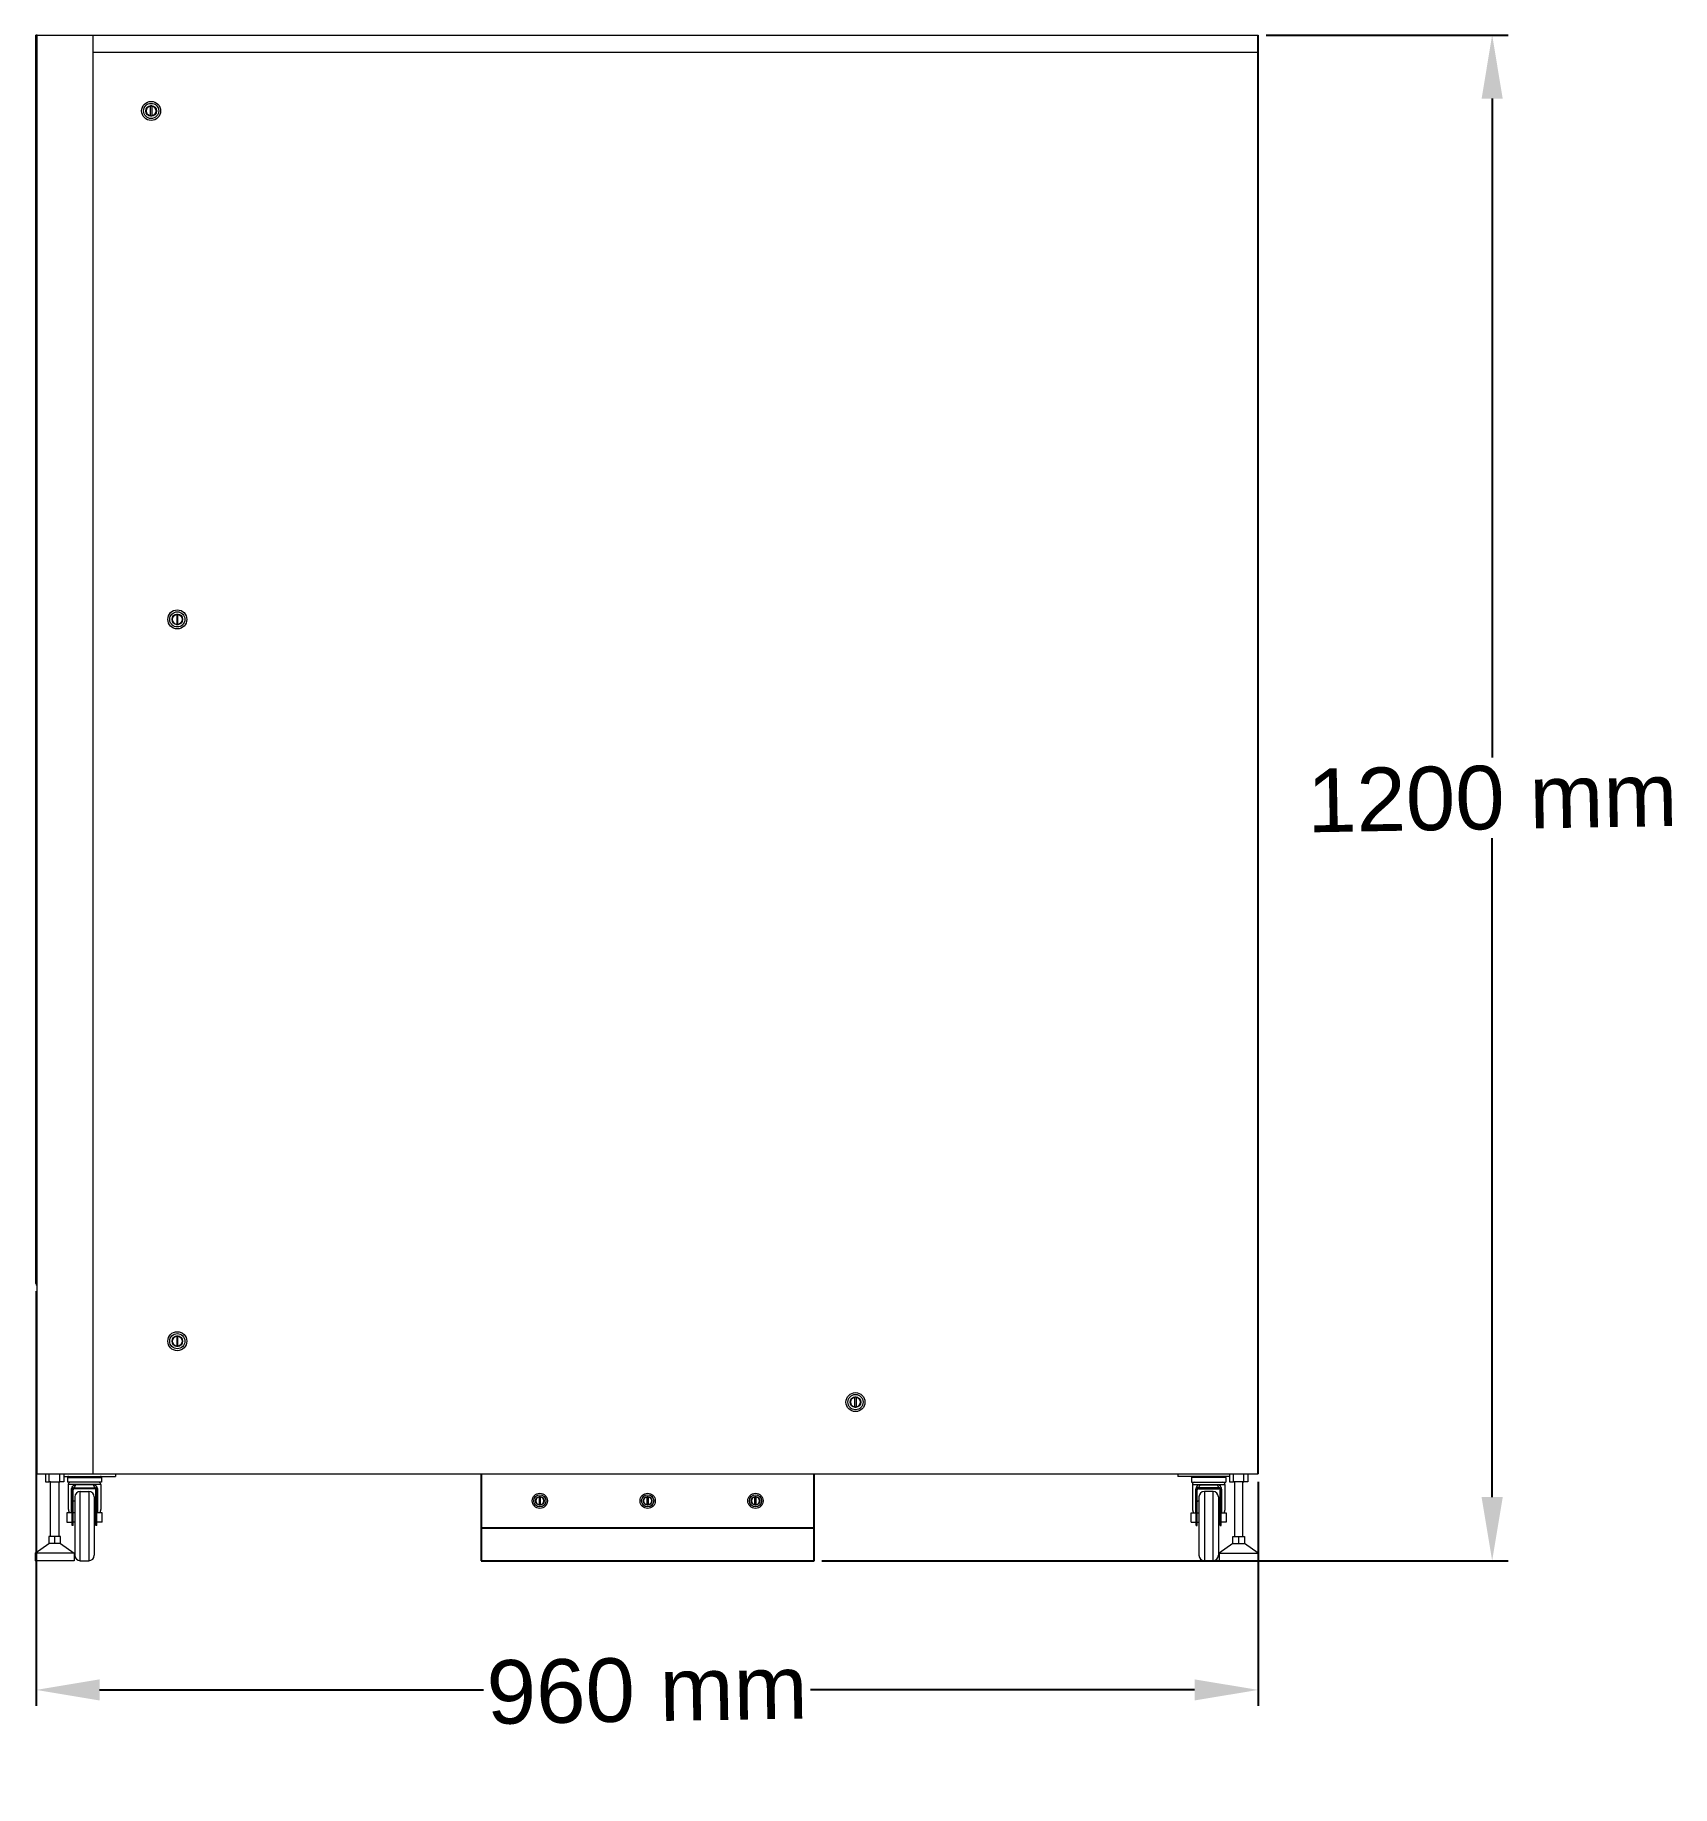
# Model space of a CAD drawing. Header units: millimetres. Extents: x 0 to 129, y -18 to 120.
import ezdxf

# ---------------------------------------------------------------- set-up
doc = ezdxf.new("R2010")
doc.units = ezdxf.units.MM
doc.layers.add('8059_4__0', color=7, linetype='Continuous')
doc.layers.add('Visible (ANSI)', color=7, linetype='Continuous', lineweight=50)
doc.styles.get("Standard").update_dxf_attribs({"font": 'arial.ttf'})
doc.dimstyles.new('ISO-25', dxfattribs={"dimtxt": 2.5, "dimasz": 2.5, "dimexe": 1.25, "dimexo": 0.625, "dimtad": 1, "dimtxsty": 'Standard', "dimcen": 2.5, "dimadec": 0, "dimazin": 0, "dimtfac": 1, "dimtmove": 0, "dimatfit": 3, "dimfxl": 1, "dimarcsym": 0})

msp = doc.modelspace()

# ---------------------------------------------------------------- blocks, each defined once
blk = doc.blocks.new('*D10')
at = {"color": 0, "lineweight": -2}
for p, q in [((96.79, 119.99), (115.81, 119.99)), ((114.56, 114.99), (114.56, 63.17)), ((114.56, 5), (114.56, 56.82)), ((61.87, 0), (115.81, 0))]:
    blk.add_line(p, q, dxfattribs=at)
at = {"color": 0}
for points in [[(115.39, 114.99), (113.73, 114.99), (114.56, 119.99)], [(113.73, 5), (115.39, 5), (114.56, 0)]]:
    blk.add_solid(points, dxfattribs=at)
at = {"layer": 'Defpoints', "color": 0}
for p in [(96.16, 119.99), (61.24, 0), (114.56, 0)]:
    blk.add_point(p, dxfattribs=at)
at = {"color": 0, "insert": (114.56, 60), "char_height": 5, "attachment_point": 5, "rotation": 1}
blk.add_mtext('1200 mm', dxfattribs=at)
blk = doc.blocks.new('*D11')
at = {"color": 0, "lineweight": -2}
for p, q in [((0.08, 21.19), (0.08, -11.41)), ((96.16, 6.2), (96.16, -11.41)), ((5.08, -10.16), (35.25, -10.16)), ((91.16, -10.16), (60.98, -10.16))]:
    blk.add_line(p, q, dxfattribs=at)
at = {"color": 0}
for points in [[(5.08, -9.33), (5.08, -10.99), (0.08, -10.16)], [(91.16, -10.99), (91.16, -9.33), (96.16, -10.16)]]:
    blk.add_solid(points, dxfattribs=at)
at = {"layer": 'Defpoints', "color": 0}
for p in [(0.08, 21.81), (96.16, 6.83), (96.16, -10.16)]:
    blk.add_point(p, dxfattribs=at)
at = {"color": 0, "insert": (48.12, -10.16), "char_height": 5, "attachment_point": 5, "rotation": 1}
blk.add_mtext('960 mm', dxfattribs=at)

# ---------------------------------------------------------------- dimensions: what is measured, and where the dimension line sits
for base, p1, p2, angle, text, picture, middle in [((114.559, 0), (96.162, 119.992), (61.244, 0), 90, '1200 mm', '*D10', (114.559, 59.996)), ((96.162, -10.161), (0.076, 21.812), (96.162, 6.829), 180, '960 mm', '*D11', (48.119, -10.161))]:
    dim = msp.add_linear_dim(base=base, p1=p1, p2=p2, angle=angle, text=text, dimstyle='ISO-25', override={"dimtxt": 5, "dimasz": 5})
    dim.commit()
    dim.dimension.update_dxf_attribs({"geometry": picture, "text_midpoint": middle, "text_rotation": 1})

# ---------------------------------------------------------------- linework, layer by layer
at = {"lineweight": 13}
for p, q in [((0.168, 119.992), (0.076, 119.992)), ((0.168, 119.992), (96.162, 119.992)), ((4.563, 6.829), (4.563, 119.992)), ((96.111, 119.992), (96.111, 6.829)), ((96.136, 119.992), (96.136, 6.829)), ((96.162, 119.992), (96.162, 6.829)), ((4.563, 118.632), (96.162, 118.632)), ((0.168, 6.829), (96.162, 6.829)), ((96.162, 0), (96.162, 0.583))]:
    msp.add_line(p, q, dxfattribs=at)
at = {"color": 0, "linetype": 'ByBlock', "lineweight": 13}
for p, q in [((0.812, 6.829), (0.812, 6.197)), ((0.812, 6.197), (1.121, 6.197)), ((1.121, 6.197), (1.121, 6.829)), ((1.212, 6.197), (1.121, 6.197)), ((1.212, 1.893), (1.212, 6.197)), ((1.212, 6.197), (1.859, 6.197)), ((1.859, 6.197), (1.859, 1.893)), ((1.859, 6.197), (1.95, 6.197)), ((1.95, 6.197), (1.95, 6.829)), ((2.26, 6.197), (1.95, 6.197)), ((2.26, 6.829), (2.26, 6.197)), ((93.902, 6.829), (93.902, 6.197)), ((93.902, 6.197), (94.211, 6.197)), ((94.211, 6.197), (94.211, 6.829)), ((94.303, 6.197), (94.211, 6.197)), ((94.95, 6.197), (94.303, 6.197)), ((94.303, 6.197), (94.303, 1.893)), ((94.95, 1.893), (94.95, 6.197)), ((94.95, 6.197), (95.041, 6.197)), ((95.041, 6.197), (95.041, 6.829)), ((95.35, 6.197), (95.041, 6.197)), ((95.35, 6.829), (95.35, 6.197)), ((1.992, 1.893), (1.079, 1.893)), ((1.079, 1.893), (1.079, 1.357)), ((1.536, 1.893), (1.536, 1.357)), ((1.992, 1.357), (1.992, 1.893)), ((94.169, 1.893), (95.083, 1.893)), ((94.169, 1.357), (94.169, 1.893)), ((94.626, 1.893), (94.626, 1.357)), ((95.083, 1.893), (95.083, 1.357)), ((0, 0.583), (1.079, 1.357)), ((3.071, 0.583), (0, 0.583)), ((0, 0.583), (0, 0)), ((3.071, 0), (0, 0)), ((1.992, 1.357), (1.079, 1.357)), ((1.992, 1.357), (3.071, 0.583)), ((3.071, 0.583), (3.071, 0)), ((94.169, 1.357), (93.091, 0.583)), ((93.091, 0.583), (93.091, 0)), ((93.091, 0.583), (96.162, 0.583)), ((94.169, 1.357), (95.083, 1.357)), ((96.162, 0.583), (95.083, 1.357)), ((93.091, 0), (96.162, 0))]:
    msp.add_line(p, q, dxfattribs=at)
for p, q in [((35.086, 6.829), (35.086, 0)), ((61.244, 0), (61.244, 6.829)), ((35.086, 2.593), (61.244, 2.593)), ((35.086, 0), (61.244, 0))]:
    msp.add_line(p, q)
at = {"layer": '8059_4__0', "color": 0, "linetype": 'ByBlock', "lineweight": 13}
for p, q in [((2.26, 6.637), (6.316, 6.637)), ((2.55, 6.552), (5.231, 6.552)), ((2.55, 6.552), (2.55, 6.169)), ((5.231, 6.169), (2.55, 6.169)), ((5.167, 5.999), (2.614, 5.999)), ((2.614, 5.999), (2.614, 4.129)), ((2.866, 5.574), (2.871, 5.646)), ((2.912, 5.574), (2.866, 5.574)), ((2.866, 3.765), (2.866, 5.574)), ((2.871, 5.646), (2.89, 5.722)), ((2.89, 5.722), (2.922, 5.796)), ((2.912, 2.766), (2.912, 5.574)), ((2.922, 5.796), (2.969, 5.863)), ((2.969, 5.863), (3.031, 5.921)), ((2.997, 2.766), (2.997, 5.574)), ((3.031, 5.921), (3.111, 5.962)), ((3.082, 5.744), (3.208, 5.978)), ((3.082, 5.744), (4.699, 5.744)), ((4.699, 5.659), (3.082, 5.659)), ((3.111, 5.962), (3.208, 5.978)), ((4.574, 5.978), (3.208, 5.978)), ((4.574, 5.978), (4.699, 5.744)), ((4.574, 5.978), (4.651, 5.968)), ((4.651, 5.968), (4.724, 5.937)), ((4.724, 5.937), (4.789, 5.888)), ((4.784, 2.766), (4.784, 5.574)), ((4.789, 5.888), (4.843, 5.823)), ((4.843, 5.823), (4.883, 5.746)), ((4.915, 5.574), (4.869, 5.574)), ((4.869, 2.766), (4.869, 5.574)), ((4.883, 5.746), (4.908, 5.66)), ((4.908, 5.66), (4.915, 5.574)), ((4.915, 5.574), (4.915, 3.765)), ((5.167, 5.999), (5.167, 4.129)), ((5.231, 6.552), (5.231, 6.169)), ((6.316, 6.829), (6.316, 6.637)), ((89.846, 6.829), (89.846, 6.637)), ((93.902, 6.637), (89.846, 6.637)), ((93.611, 6.552), (90.931, 6.552)), ((90.931, 6.552), (90.931, 6.169)), ((90.931, 6.169), (93.611, 6.169)), ((90.995, 5.999), (93.548, 5.999)), ((90.995, 5.999), (90.995, 4.129)), ((91.254, 5.66), (91.246, 5.574)), ((91.246, 5.574), (91.293, 5.574)), ((91.246, 5.574), (91.246, 3.765)), ((91.279, 5.746), (91.254, 5.66)), ((91.319, 5.823), (91.279, 5.746)), ((91.293, 2.766), (91.293, 5.574)), ((91.373, 5.888), (91.319, 5.823)), ((91.438, 5.937), (91.373, 5.888)), ((91.378, 2.766), (91.378, 5.574)), ((91.511, 5.968), (91.438, 5.937)), ((91.588, 5.978), (91.463, 5.744)), ((93.08, 5.744), (91.463, 5.744)), ((91.463, 5.659), (93.08, 5.659)), ((91.588, 5.978), (91.511, 5.968)), ((91.588, 5.978), (92.954, 5.978)), ((93.08, 5.744), (92.954, 5.978)), ((93.051, 5.962), (92.954, 5.978)), ((93.131, 5.921), (93.051, 5.962)), ((93.193, 5.863), (93.131, 5.921)), ((93.165, 2.766), (93.165, 5.574)), ((93.24, 5.796), (93.193, 5.863)), ((93.272, 5.722), (93.24, 5.796)), ((93.25, 5.574), (93.296, 5.574)), ((93.25, 2.766), (93.25, 5.574)), ((93.291, 5.646), (93.272, 5.722)), ((93.296, 5.574), (93.291, 5.646)), ((93.296, 3.765), (93.296, 5.574)), ((93.548, 5.999), (93.548, 4.129)), ((93.611, 6.552), (93.611, 6.169)), ((3.014, 4.662), (2.997, 4.652)), ((3.033, 4.673), (3.014, 4.662)), ((3.051, 4.683), (3.033, 4.673)), ((3.07, 4.693), (3.051, 4.683)), ((3.09, 4.702), (3.07, 4.693)), ((3.11, 4.712), (3.09, 4.702)), ((3.125, 4.718), (3.11, 4.712)), ((3.125, 5.02), (3.125, 0.425)), ((3.55, 5.446), (4.231, 5.446)), ((3.55, 0), (3.55, 5.446)), ((4.231, 5.446), (4.231, 0)), ((4.656, 5.02), (4.656, 0.425)), ((4.656, 4.718), (4.658, 4.718)), ((4.658, 4.718), (4.678, 4.709)), ((4.678, 4.709), (4.698, 4.699)), ((4.698, 4.699), (4.718, 4.689)), ((4.718, 4.689), (4.737, 4.679)), ((4.737, 4.679), (4.755, 4.669)), ((4.755, 4.669), (4.774, 4.658)), ((4.774, 4.658), (4.784, 4.652)), ((91.388, 4.658), (91.378, 4.652)), ((91.406, 4.669), (91.388, 4.658)), ((91.425, 4.679), (91.406, 4.669)), ((91.444, 4.689), (91.425, 4.679)), ((91.464, 4.699), (91.444, 4.689)), ((91.483, 4.709), (91.464, 4.699)), ((91.504, 4.718), (91.483, 4.709)), ((91.505, 4.718), (91.504, 4.718)), ((91.505, 5.02), (91.505, 0.425)), ((92.612, 5.446), (91.931, 5.446)), ((91.931, 5.446), (91.931, 0)), ((92.612, 0), (92.612, 5.446)), ((93.037, 5.02), (93.037, 0.425)), ((93.037, 4.718), (93.052, 4.712)), ((93.052, 4.712), (93.072, 4.702)), ((93.072, 4.702), (93.092, 4.693)), ((93.092, 4.693), (93.111, 4.683)), ((93.111, 4.683), (93.129, 4.673)), ((93.129, 4.673), (93.147, 4.662)), ((93.147, 4.662), (93.165, 4.652)), ((2.912, 3.765), (2.508, 3.765)), ((2.508, 3.765), (2.508, 3.042)), ((2.508, 3.042), (2.912, 3.042)), ((2.614, 4.129), (2.615, 4.106)), ((2.615, 4.106), (2.616, 4.084)), ((2.616, 4.084), (2.617, 4.061)), ((2.617, 4.061), (2.62, 4.037)), ((2.62, 4.037), (2.623, 4.014)), ((2.623, 4.014), (2.626, 3.99)), ((2.626, 3.99), (2.631, 3.966)), ((2.631, 3.966), (2.635, 3.941)), ((2.635, 3.941), (2.641, 3.917)), ((2.641, 3.917), (2.647, 3.892)), ((2.647, 3.892), (2.654, 3.867)), ((2.654, 3.867), (2.662, 3.842)), ((2.662, 3.842), (2.67, 3.816)), ((2.67, 3.816), (2.679, 3.79)), ((2.679, 3.79), (2.688, 3.765)), ((2.997, 3.404), (2.912, 3.404)), ((2.997, 2.766), (2.912, 2.766)), ((3.125, 3.765), (2.997, 3.765)), ((3.125, 3.042), (2.997, 3.042)), ((4.784, 3.765), (4.656, 3.765)), ((4.784, 3.042), (4.656, 3.042)), ((4.869, 3.404), (4.784, 3.404)), ((4.869, 2.766), (4.784, 2.766)), ((5.273, 3.765), (4.869, 3.765)), ((5.273, 3.042), (4.869, 3.042)), ((5.103, 3.79), (5.094, 3.765)), ((5.112, 3.816), (5.103, 3.79)), ((5.12, 3.842), (5.112, 3.816)), ((5.127, 3.867), (5.12, 3.842)), ((5.134, 3.892), (5.127, 3.867)), ((5.14, 3.917), (5.134, 3.892)), ((5.146, 3.941), (5.14, 3.917)), ((5.151, 3.966), (5.146, 3.941)), ((5.155, 3.99), (5.151, 3.966)), ((5.159, 4.014), (5.155, 3.99)), ((5.162, 4.037), (5.159, 4.014)), ((5.164, 4.061), (5.162, 4.037)), ((5.166, 4.084), (5.164, 4.061)), ((5.167, 4.106), (5.166, 4.084)), ((5.167, 4.129), (5.167, 4.106)), ((5.273, 3.042), (5.273, 3.765)), ((90.888, 3.765), (91.293, 3.765)), ((90.888, 3.042), (90.888, 3.765)), ((90.888, 3.042), (91.293, 3.042)), ((90.995, 4.129), (90.995, 4.106)), ((90.995, 4.106), (90.996, 4.084)), ((90.996, 4.084), (90.998, 4.061)), ((90.998, 4.061), (91, 4.037)), ((91, 4.037), (91.003, 4.014)), ((91.003, 4.014), (91.007, 3.99)), ((91.007, 3.99), (91.011, 3.966)), ((91.011, 3.966), (91.016, 3.941)), ((91.016, 3.941), (91.022, 3.917)), ((91.022, 3.917), (91.028, 3.892)), ((91.028, 3.892), (91.035, 3.867)), ((91.035, 3.867), (91.042, 3.842)), ((91.042, 3.842), (91.05, 3.816)), ((91.05, 3.816), (91.059, 3.79)), ((91.059, 3.79), (91.068, 3.765)), ((91.293, 3.404), (91.378, 3.404)), ((91.293, 2.766), (91.378, 2.766)), ((91.378, 3.765), (91.505, 3.765)), ((91.378, 3.042), (91.505, 3.042)), ((93.037, 3.765), (93.165, 3.765)), ((93.037, 3.042), (93.165, 3.042)), ((93.165, 3.404), (93.25, 3.404)), ((93.165, 2.766), (93.25, 2.766)), ((93.25, 3.765), (93.654, 3.765)), ((93.654, 3.042), (93.25, 3.042)), ((93.483, 3.79), (93.474, 3.765)), ((93.492, 3.816), (93.483, 3.79)), ((93.5, 3.842), (93.492, 3.816)), ((93.508, 3.867), (93.5, 3.842)), ((93.515, 3.892), (93.508, 3.867)), ((93.521, 3.917), (93.515, 3.892)), ((93.526, 3.941), (93.521, 3.917)), ((93.531, 3.966), (93.526, 3.941)), ((93.536, 3.99), (93.531, 3.966)), ((93.539, 4.014), (93.536, 3.99)), ((93.542, 4.037), (93.539, 4.014)), ((93.544, 4.061), (93.542, 4.037)), ((93.546, 4.084), (93.544, 4.061)), ((93.547, 4.106), (93.546, 4.084)), ((93.548, 4.129), (93.547, 4.106)), ((93.654, 3.765), (93.654, 3.042)), ((3.55, 0), (4.231, 0)), ((92.612, 0), (91.931, 0))]:
    msp.add_line(p, q, dxfattribs=at)
for centre, radius, start, end in [((2.636, 6.552), 0.0851, 90.00508, 180), ((2.784, 5.999), 0.17, 90, 180), ((3.082, 5.574), 0.17, 90, 180), ((3.082, 5.574), 0.0851, 90, 180), ((4.699, 5.574), 0.17, 0, 90), ((4.699, 5.574), 0.0851, 0, 90), ((4.997, 5.999), 0.17, 0, 90), ((5.146, 6.552), 0.0851, 0, 89.99492), ((91.016, 6.552), 0.0851, 90.00508, 180), ((91.165, 5.999), 0.17, 90, 180), ((91.463, 5.574), 0.17, 90, 180), ((91.463, 5.574), 0.0851, 90, 180), ((93.08, 5.574), 0.17, 0, 90), ((93.08, 5.574), 0.0851, 0, 90), ((93.377, 5.999), 0.17, 0, 90), ((93.526, 6.552), 0.0851, 0, 89.99492), ((3.55, 5.02), 0.425, 90, 180), ((4.231, 5.02), 0.425, 0, 90), ((91.931, 5.02), 0.425, 90, 180), ((92.612, 5.02), 0.425, 0, 90), ((3.55, 0.425), 0.425, 180, 270), ((4.231, 0.425), 0.425, 270, 0), ((91.931, 0.425), 0.425, 180, 270), ((92.612, 0.425), 0.425, 270, 0)]:
    msp.add_arc(centre, radius, start, end, dxfattribs=at)
at = {"layer": 'Visible (ANSI)', "color": 0, "lineweight": 13}
for p, q in [((0.076, 21.812), (0.076, 119.992)), ((0.168, 6.829), (0.168, 119.992)), ((9.078, 113.629), (9.078, 114.414)), ((9.178, 114.414), (9.178, 113.629)), ((11.136, 74.427), (11.136, 73.642)), ((11.235, 73.642), (11.235, 74.427)), ((11.136, 17.657), (11.136, 16.872)), ((11.235, 16.872), (11.235, 17.657)), ((64.454, 12.084), (64.454, 12.869)), ((64.554, 12.869), (64.554, 12.084)), ((39.647, 5.027), (39.647, 4.395)), ((39.728, 4.395), (39.728, 5.027)), ((48.125, 4.395), (48.125, 5.027)), ((48.205, 5.027), (48.205, 4.395)), ((56.602, 4.395), (56.602, 5.027)), ((56.682, 5.027), (56.682, 4.395))]:
    msp.add_line(p, q, dxfattribs=at)
for centre, radius in [((9.128, 114.021), 0.747), ((9.128, 114.021), 0.597), ((9.128, 114.021), 0.416), ((9.128, 114.021), 0.401), ((11.186, 74.034), 0.747), ((11.186, 74.034), 0.597), ((11.186, 74.034), 0.416), ((11.186, 74.034), 0.401), ((11.186, 17.265), 0.747), ((11.186, 17.265), 0.597), ((11.186, 17.265), 0.416), ((11.186, 17.265), 0.401), ((64.504, 12.476), 0.747), ((64.504, 12.476), 0.597), ((64.504, 12.476), 0.416), ((64.504, 12.476), 0.401), ((39.688, 4.711), 0.601), ((39.688, 4.711), 0.481), ((39.688, 4.711), 0.334), ((39.688, 4.711), 0.322), ((48.165, 4.711), 0.601), ((48.165, 4.711), 0.481), ((48.165, 4.711), 0.334), ((48.165, 4.711), 0.322), ((56.642, 4.711), 0.601), ((56.642, 4.711), 0.481), ((56.642, 4.711), 0.334), ((56.642, 4.711), 0.322)]:
    msp.add_circle(centre, radius, dxfattribs=at)
for centre, radius, start, end in [((9.128, 114.021), 0.396, 98.6816, 261.3184), ((9.128, 114.021), 0.396, 84.22461, 95.77539), ((9.128, 114.021), 0.396, 278.6816, 81.3184), ((9.128, 114.021), 0.396, 264.22461, 275.77539), ((11.186, 74.034), 0.396, 98.6816, 261.3184), ((11.186, 74.034), 0.396, 84.22461, 95.77539), ((11.186, 74.034), 0.396, 278.6816, 81.3184), ((11.186, 74.034), 0.396, 264.22461, 275.77539), ((11.186, 17.265), 0.396, 98.6816, 261.3184), ((11.186, 17.265), 0.396, 84.22461, 95.77539), ((11.186, 17.265), 0.396, 264.22461, 275.77539), ((11.186, 17.265), 0.396, 278.6816, 81.3184), ((64.504, 12.476), 0.396, 98.6816, 261.3184), ((64.504, 12.476), 0.396, 84.22461, 95.77539), ((64.504, 12.476), 0.396, 278.6816, 81.3184), ((64.504, 12.476), 0.396, 264.22461, 275.77539), ((39.688, 4.711), 0.318, 98.6816, 261.3184), ((39.688, 4.711), 0.318, 84.22461, 95.77539), ((39.688, 4.711), 0.318, 264.22461, 275.77539), ((39.688, 4.711), 0.318, 278.6816, 81.3184), ((48.165, 4.711), 0.318, 98.6816, 261.3184), ((48.165, 4.711), 0.318, 84.22461, 95.77539), ((48.165, 4.711), 0.318, 264.22461, 275.77539), ((48.165, 4.711), 0.318, 278.6816, 81.3184), ((56.642, 4.711), 0.318, 98.6816, 261.3184), ((56.642, 4.711), 0.318, 84.22461, 95.77539), ((56.642, 4.711), 0.318, 264.22461, 275.77539), ((56.642, 4.711), 0.318, 278.6816, 81.3184)]:
    msp.add_arc(centre, radius, start, end, dxfattribs=at)
for centre, major_axis in [((9.278, 113.644), (0.00963, -0.00395)), ((64.654, 12.099), (0.00963, -0.00395)), ((48.285, 4.407), (0.00775, -0.00318)), ((56.763, 4.407), (0.00775, -0.00318))]:
    msp.add_ellipse(centre, major_axis=major_axis, ratio=0.9774381, start_param=2.8545486, end_param=3.3685125, dxfattribs=at)
at = {"layer": 'Visible (ANSI)', "color": 0, "lineweight": 13, "extrusion": (0, 0, -1)}
for centre, major_axis in [((11.036, 73.657), (-0.00963, -0.00395)), ((11.036, 16.887), (-0.00963, -0.00395)), ((39.567, 4.407), (-0.00775, -0.00318))]:
    msp.add_ellipse(centre, major_axis=major_axis, ratio=0.9774381, start_param=2.8545486, end_param=3.3685125, dxfattribs=at)
at = {"layer": 'Visible (ANSI)', "color": 0, "lineweight": 13}
for points, knots in [([(9.068, 114.412), (9.07, 114.413), (9.071, 114.413), (9.073, 114.413), (9.075, 114.413), (9.076, 114.414), (9.077, 114.414), (9.078, 114.414), (9.078, 114.414), (9.078, 114.414)], [-0.030285958, -0.030285958, -0.030285958, -0.030285958, -0.022671391, -0.022671391, -0.015056824, -0.015056824, -0.007528412, -0.007528412, 0, 0, 0, 0]), ([(9.078, 114.414), (9.078, 114.414), (9.079, 114.414), (9.08, 114.414), (9.08, 114.414), (9.082, 114.414), (9.083, 114.414), (9.086, 114.415), (9.087, 114.415), (9.088, 114.415)], [0.060426585, 0.060426585, 0.060426585, 0.060426585, 0.067959429, 0.067959429, 0.075492272, 0.075492272, 0.083074361, 0.083074361, 0.09065645, 0.09065645, 0.09065645, 0.09065645]), ([(9.168, 114.415), (9.169, 114.415), (9.171, 114.415), (9.173, 114.414), (9.174, 114.414), (9.176, 114.414), (9.177, 114.414), (9.178, 114.414), (9.178, 114.414), (9.178, 114.414)], [0.030196721, 0.030196721, 0.030196721, 0.030196721, 0.03777881, 0.03777881, 0.045360899, 0.045360899, 0.052893742, 0.052893742, 0.060426585, 0.060426585, 0.060426585, 0.060426585]), ([(9.178, 114.414), (9.178, 114.414), (9.178, 114.414), (9.179, 114.414), (9.18, 114.414), (9.182, 114.413), (9.183, 114.413), (9.185, 114.413), (9.187, 114.413), (9.188, 114.412)], [-0.121245458, -0.121245458, -0.121245458, -0.121245458, -0.113717046, -0.113717046, -0.106188634, -0.106188634, -0.098574067, -0.098574067, -0.0909595, -0.0909595, -0.0909595, -0.0909595]), ([(8.985, 113.652), (8.985, 113.652), (8.985, 113.652), (8.984, 113.652), (8.984, 113.653), (8.984, 113.653), (8.983, 113.653), (8.983, 113.653), (8.983, 113.653), (8.983, 113.653)], [0.52814184, 0.52814184, 0.52814184, 0.52814184, 0.6, 0.6, 0.6, 0.8, 0.8, 0.8, 0.84878894, 0.84878894, 0.84878894, 0.84878894]), ([(8.986, 113.651), (8.985, 113.652), (8.985, 113.652), (8.985, 113.652), (8.985, 113.652), (8.985, 113.652), (8.985, 113.652)], [0.28154563, 0.28154563, 0.28154563, 0.28154563, 0.4, 0.4, 0.4, 0.40533204, 0.40533204, 0.40533204, 0.40533204]), ([(8.987, 113.65), (8.987, 113.65), (8.987, 113.65), (8.987, 113.65), (8.987, 113.65), (8.987, 113.649), (8.987, 113.649)], [0.00000002, 0.00000002, 0.00000002, 0.00000002, 0.125, 0.125, 0.125, 0.17963637, 0.17963637, 0.17963637, 0.17963637]), ([(8.989, 113.646), (8.989, 113.646), (8.988, 113.647), (8.988, 113.648), (8.988, 113.649), (8.987, 113.649)], [0.0013084, 0.0013084, 0.0013084, 0.0013084, 0.007308878, 0.007308878, 0.014325439, 0.014325439, 0.014325439, 0.014325439]), ([(9.078, 113.629), (9.078, 113.629), (9.078, 113.629), (9.077, 113.629), (9.076, 113.629), (9.075, 113.629), (9.073, 113.629), (9.071, 113.63), (9.07, 113.63), (9.068, 113.63)], [0, 0, 0, 0, 0.007528412, 0.007528412, 0.015056824, 0.015056824, 0.022671391, 0.022671391, 0.030285958, 0.030285958, 0.030285958, 0.030285958]), ([(9.088, 113.628), (9.087, 113.628), (9.086, 113.628), (9.083, 113.628), (9.082, 113.628), (9.08, 113.628), (9.08, 113.629), (9.079, 113.629), (9.078, 113.629), (9.078, 113.629)], [-0.09065645, -0.09065645, -0.09065645, -0.09065645, -0.083074361, -0.083074361, -0.075492272, -0.075492272, -0.067959429, -0.067959429, -0.060426585, -0.060426585, -0.060426585, -0.060426585]), ([(9.178, 113.629), (9.178, 113.629), (9.178, 113.629), (9.177, 113.629), (9.176, 113.628), (9.174, 113.628), (9.173, 113.628), (9.171, 113.628), (9.169, 113.628), (9.168, 113.628)], [-0.060426585, -0.060426585, -0.060426585, -0.060426585, -0.052893742, -0.052893742, -0.045360899, -0.045360899, -0.03777881, -0.03777881, -0.030196721, -0.030196721, -0.030196721, -0.030196721]), ([(9.188, 113.63), (9.187, 113.63), (9.185, 113.63), (9.183, 113.629), (9.182, 113.629), (9.18, 113.629), (9.179, 113.629), (9.178, 113.629), (9.178, 113.629), (9.178, 113.629)], [0.0909595, 0.0909595, 0.0909595, 0.0909595, 0.098574067, 0.098574067, 0.106188634, 0.106188634, 0.113717046, 0.113717046, 0.121245458, 0.121245458, 0.121245458, 0.121245458]), ([(11.136, 74.427), (11.136, 74.427), (11.136, 74.427), (11.135, 74.427), (11.134, 74.426), (11.132, 74.426), (11.131, 74.426), (11.128, 74.426), (11.127, 74.425), (11.126, 74.425)], [-0.121245458, -0.121245458, -0.121245458, -0.121245458, -0.113717046, -0.113717046, -0.106188634, -0.106188634, -0.098574067, -0.098574067, -0.0909595, -0.0909595, -0.0909595, -0.0909595]), ([(11.146, 74.428), (11.145, 74.428), (11.143, 74.428), (11.141, 74.427), (11.14, 74.427), (11.138, 74.427), (11.137, 74.427), (11.136, 74.427), (11.136, 74.427), (11.136, 74.427)], [0.030196721, 0.030196721, 0.030196721, 0.030196721, 0.03777881, 0.03777881, 0.045360899, 0.045360899, 0.052893742, 0.052893742, 0.060426585, 0.060426585, 0.060426585, 0.060426585]), ([(11.235, 74.427), (11.235, 74.427), (11.235, 74.427), (11.234, 74.427), (11.233, 74.427), (11.232, 74.427), (11.23, 74.427), (11.228, 74.428), (11.227, 74.428), (11.225, 74.428)], [0.060426585, 0.060426585, 0.060426585, 0.060426585, 0.067959429, 0.067959429, 0.075492272, 0.075492272, 0.083074361, 0.083074361, 0.09065645, 0.09065645, 0.09065645, 0.09065645]), ([(11.245, 74.425), (11.244, 74.425), (11.243, 74.426), (11.24, 74.426), (11.239, 74.426), (11.237, 74.426), (11.237, 74.427), (11.236, 74.427), (11.235, 74.427), (11.235, 74.427)], [-0.030285958, -0.030285958, -0.030285958, -0.030285958, -0.022671391, -0.022671391, -0.015056824, -0.015056824, -0.007528412, -0.007528412, 0, 0, 0, 0]), ([(11.126, 73.643), (11.127, 73.643), (11.128, 73.643), (11.131, 73.642), (11.132, 73.642), (11.134, 73.642), (11.135, 73.642), (11.136, 73.642), (11.136, 73.642), (11.136, 73.642)], [0.0909595, 0.0909595, 0.0909595, 0.0909595, 0.098574067, 0.098574067, 0.106188634, 0.106188634, 0.113717046, 0.113717046, 0.121245458, 0.121245458, 0.121245458, 0.121245458]), ([(11.136, 73.642), (11.136, 73.642), (11.136, 73.642), (11.137, 73.641), (11.138, 73.641), (11.14, 73.641), (11.141, 73.641), (11.143, 73.641), (11.145, 73.641), (11.146, 73.64)], [-0.060426585, -0.060426585, -0.060426585, -0.060426585, -0.052893742, -0.052893742, -0.045360899, -0.045360899, -0.03777881, -0.03777881, -0.030196721, -0.030196721, -0.030196721, -0.030196721]), ([(11.225, 73.64), (11.227, 73.641), (11.228, 73.641), (11.23, 73.641), (11.232, 73.641), (11.233, 73.641), (11.234, 73.641), (11.235, 73.642), (11.235, 73.642), (11.235, 73.642)], [-0.09065645, -0.09065645, -0.09065645, -0.09065645, -0.083074361, -0.083074361, -0.075492272, -0.075492272, -0.067959429, -0.067959429, -0.060426585, -0.060426585, -0.060426585, -0.060426585]), ([(11.235, 73.642), (11.235, 73.642), (11.236, 73.642), (11.237, 73.642), (11.237, 73.642), (11.239, 73.642), (11.24, 73.642), (11.243, 73.643), (11.244, 73.643), (11.245, 73.643)], [0, 0, 0, 0, 0.007528412, 0.007528412, 0.015056824, 0.015056824, 0.022671391, 0.022671391, 0.030285958, 0.030285958, 0.030285958, 0.030285958]), ([(11.325, 73.659), (11.325, 73.659), (11.325, 73.66), (11.326, 73.661), (11.326, 73.662), (11.326, 73.662)], [0.0013084, 0.0013084, 0.0013084, 0.0013084, 0.007308878, 0.007308878, 0.014325439, 0.014325439, 0.014325439, 0.014325439]), ([(11.327, 73.663), (11.327, 73.663), (11.327, 73.663), (11.327, 73.663), (11.327, 73.662), (11.327, 73.662), (11.326, 73.662)], [0.00000002, 0.00000002, 0.00000002, 0.00000002, 0.125, 0.125, 0.125, 0.17963637, 0.17963637, 0.17963637, 0.17963637]), ([(11.328, 73.664), (11.328, 73.664), (11.328, 73.664), (11.329, 73.665), (11.329, 73.665), (11.329, 73.665), (11.329, 73.665)], [0.28154563, 0.28154563, 0.28154563, 0.28154563, 0.4, 0.4, 0.4, 0.40533204, 0.40533204, 0.40533204, 0.40533204]), ([(11.329, 73.665), (11.329, 73.665), (11.329, 73.665), (11.329, 73.665), (11.33, 73.665), (11.33, 73.666), (11.33, 73.666), (11.33, 73.666), (11.33, 73.666), (11.33, 73.666)], [0.52814184, 0.52814184, 0.52814184, 0.52814184, 0.6, 0.6, 0.6, 0.8, 0.8, 0.8, 0.84878894, 0.84878894, 0.84878894, 0.84878894]), ([(11.136, 17.657), (11.136, 17.657), (11.136, 17.657), (11.135, 17.657), (11.134, 17.657), (11.132, 17.657), (11.131, 17.656), (11.128, 17.656), (11.127, 17.656), (11.126, 17.656)], [-0.121245458, -0.121245458, -0.121245458, -0.121245458, -0.113717046, -0.113717046, -0.106188634, -0.106188634, -0.098574067, -0.098574067, -0.0909595, -0.0909595, -0.0909595, -0.0909595]), ([(11.126, 16.873), (11.127, 16.873), (11.128, 16.873), (11.131, 16.873), (11.132, 16.873), (11.134, 16.872), (11.135, 16.872), (11.136, 16.872), (11.136, 16.872), (11.136, 16.872)], [0.0909595, 0.0909595, 0.0909595, 0.0909595, 0.098574067, 0.098574067, 0.106188634, 0.106188634, 0.113717046, 0.113717046, 0.121245458, 0.121245458, 0.121245458, 0.121245458]), ([(11.146, 17.658), (11.145, 17.658), (11.143, 17.658), (11.141, 17.658), (11.14, 17.658), (11.138, 17.657), (11.137, 17.657), (11.136, 17.657), (11.136, 17.657), (11.136, 17.657)], [0.030196721, 0.030196721, 0.030196721, 0.030196721, 0.03777881, 0.03777881, 0.045360899, 0.045360899, 0.052893742, 0.052893742, 0.060426585, 0.060426585, 0.060426585, 0.060426585]), ([(11.136, 16.872), (11.136, 16.872), (11.136, 16.872), (11.137, 16.872), (11.138, 16.872), (11.14, 16.872), (11.141, 16.871), (11.143, 16.871), (11.145, 16.871), (11.146, 16.871)], [-0.060426585, -0.060426585, -0.060426585, -0.060426585, -0.052893742, -0.052893742, -0.045360899, -0.045360899, -0.03777881, -0.03777881, -0.030196721, -0.030196721, -0.030196721, -0.030196721]), ([(11.235, 17.657), (11.235, 17.657), (11.235, 17.657), (11.234, 17.657), (11.233, 17.657), (11.232, 17.658), (11.23, 17.658), (11.228, 17.658), (11.227, 17.658), (11.225, 17.658)], [0.060426585, 0.060426585, 0.060426585, 0.060426585, 0.067959429, 0.067959429, 0.075492272, 0.075492272, 0.083074361, 0.083074361, 0.09065645, 0.09065645, 0.09065645, 0.09065645]), ([(11.225, 16.871), (11.227, 16.871), (11.228, 16.871), (11.23, 16.871), (11.232, 16.872), (11.233, 16.872), (11.234, 16.872), (11.235, 16.872), (11.235, 16.872), (11.235, 16.872)], [-0.09065645, -0.09065645, -0.09065645, -0.09065645, -0.083074361, -0.083074361, -0.075492272, -0.075492272, -0.067959429, -0.067959429, -0.060426585, -0.060426585, -0.060426585, -0.060426585]), ([(11.245, 17.656), (11.244, 17.656), (11.243, 17.656), (11.24, 17.656), (11.239, 17.657), (11.237, 17.657), (11.237, 17.657), (11.236, 17.657), (11.235, 17.657), (11.235, 17.657)], [-0.030285958, -0.030285958, -0.030285958, -0.030285958, -0.022671391, -0.022671391, -0.015056824, -0.015056824, -0.007528412, -0.007528412, 0, 0, 0, 0]), ([(11.235, 16.872), (11.235, 16.872), (11.236, 16.872), (11.237, 16.872), (11.237, 16.872), (11.239, 16.873), (11.24, 16.873), (11.243, 16.873), (11.244, 16.873), (11.245, 16.873)], [0, 0, 0, 0, 0.007528412, 0.007528412, 0.015056824, 0.015056824, 0.022671391, 0.022671391, 0.030285958, 0.030285958, 0.030285958, 0.030285958]), ([(11.325, 16.889), (11.325, 16.89), (11.325, 16.89), (11.326, 16.892), (11.326, 16.892), (11.326, 16.893)], [0.0013084, 0.0013084, 0.0013084, 0.0013084, 0.007308878, 0.007308878, 0.014325439, 0.014325439, 0.014325439, 0.014325439]), ([(11.327, 16.894), (11.327, 16.893), (11.327, 16.893), (11.327, 16.893), (11.327, 16.893), (11.327, 16.893), (11.326, 16.893)], [0.00000002, 0.00000002, 0.00000002, 0.00000002, 0.125, 0.125, 0.125, 0.17963637, 0.17963637, 0.17963637, 0.17963637]), ([(11.328, 16.895), (11.328, 16.895), (11.328, 16.895), (11.329, 16.895), (11.329, 16.895), (11.329, 16.895), (11.329, 16.895)], [0.28154563, 0.28154563, 0.28154563, 0.28154563, 0.4, 0.4, 0.4, 0.40533204, 0.40533204, 0.40533204, 0.40533204]), ([(11.329, 16.895), (11.329, 16.895), (11.329, 16.896), (11.329, 16.896), (11.33, 16.896), (11.33, 16.896), (11.33, 16.896), (11.33, 16.896), (11.33, 16.896), (11.33, 16.896)], [0.52814184, 0.52814184, 0.52814184, 0.52814184, 0.6, 0.6, 0.6, 0.8, 0.8, 0.8, 0.84878894, 0.84878894, 0.84878894, 0.84878894]), ([(64.444, 12.867), (64.445, 12.868), (64.447, 12.868), (64.449, 12.868), (64.45, 12.868), (64.452, 12.869), (64.453, 12.869), (64.454, 12.869), (64.454, 12.869), (64.454, 12.869)], [-0.030285958, -0.030285958, -0.030285958, -0.030285958, -0.022671391, -0.022671391, -0.015056824, -0.015056824, -0.007528412, -0.007528412, 0, 0, 0, 0]), ([(64.454, 12.869), (64.454, 12.869), (64.454, 12.869), (64.455, 12.869), (64.456, 12.869), (64.458, 12.869), (64.459, 12.869), (64.462, 12.87), (64.463, 12.87), (64.464, 12.87)], [0.060426585, 0.060426585, 0.060426585, 0.060426585, 0.067959429, 0.067959429, 0.075492272, 0.075492272, 0.083074361, 0.083074361, 0.09065645, 0.09065645, 0.09065645, 0.09065645]), ([(64.544, 12.87), (64.545, 12.87), (64.546, 12.87), (64.549, 12.869), (64.55, 12.869), (64.552, 12.869), (64.552, 12.869), (64.553, 12.869), (64.554, 12.869), (64.554, 12.869)], [0.030196721, 0.030196721, 0.030196721, 0.030196721, 0.03777881, 0.03777881, 0.045360899, 0.045360899, 0.052893742, 0.052893742, 0.060426585, 0.060426585, 0.060426585, 0.060426585]), ([(64.554, 12.869), (64.554, 12.869), (64.554, 12.869), (64.555, 12.869), (64.556, 12.869), (64.558, 12.868), (64.559, 12.868), (64.561, 12.868), (64.562, 12.868), (64.564, 12.867)], [-0.121245458, -0.121245458, -0.121245458, -0.121245458, -0.113717046, -0.113717046, -0.106188634, -0.106188634, -0.098574067, -0.098574067, -0.0909595, -0.0909595, -0.0909595, -0.0909595]), ([(64.361, 12.107), (64.36, 12.107), (64.36, 12.107), (64.36, 12.107), (64.36, 12.108), (64.36, 12.108), (64.359, 12.108), (64.359, 12.108), (64.359, 12.108), (64.359, 12.108)], [0.52814184, 0.52814184, 0.52814184, 0.52814184, 0.6, 0.6, 0.6, 0.8, 0.8, 0.8, 0.84878894, 0.84878894, 0.84878894, 0.84878894]), ([(64.361, 12.106), (64.361, 12.107), (64.361, 12.107), (64.361, 12.107), (64.361, 12.107), (64.361, 12.107), (64.361, 12.107)], [0.28154563, 0.28154563, 0.28154563, 0.28154563, 0.4, 0.4, 0.4, 0.40533204, 0.40533204, 0.40533204, 0.40533204]), ([(64.362, 12.105), (64.363, 12.105), (64.363, 12.105), (64.363, 12.105), (64.363, 12.105), (64.363, 12.104), (64.363, 12.104)], [0.00000002, 0.00000002, 0.00000002, 0.00000002, 0.125, 0.125, 0.125, 0.17963637, 0.17963637, 0.17963637, 0.17963637]), ([(64.364, 12.101), (64.364, 12.101), (64.364, 12.102), (64.364, 12.103), (64.363, 12.104), (64.363, 12.104)], [0.0013084, 0.0013084, 0.0013084, 0.0013084, 0.007308878, 0.007308878, 0.014325439, 0.014325439, 0.014325439, 0.014325439]), ([(64.454, 12.084), (64.454, 12.084), (64.454, 12.084), (64.453, 12.084), (64.452, 12.084), (64.45, 12.084), (64.449, 12.084), (64.447, 12.085), (64.445, 12.085), (64.444, 12.085)], [0, 0, 0, 0, 0.007528412, 0.007528412, 0.015056824, 0.015056824, 0.022671391, 0.022671391, 0.030285958, 0.030285958, 0.030285958, 0.030285958]), ([(64.464, 12.083), (64.463, 12.083), (64.462, 12.083), (64.459, 12.083), (64.458, 12.083), (64.456, 12.084), (64.455, 12.084), (64.454, 12.084), (64.454, 12.084), (64.454, 12.084)], [-0.09065645, -0.09065645, -0.09065645, -0.09065645, -0.083074361, -0.083074361, -0.075492272, -0.075492272, -0.067959429, -0.067959429, -0.060426585, -0.060426585, -0.060426585, -0.060426585]), ([(64.554, 12.084), (64.554, 12.084), (64.553, 12.084), (64.552, 12.084), (64.552, 12.084), (64.55, 12.083), (64.549, 12.083), (64.546, 12.083), (64.545, 12.083), (64.544, 12.083)], [-0.060426585, -0.060426585, -0.060426585, -0.060426585, -0.052893742, -0.052893742, -0.045360899, -0.045360899, -0.03777881, -0.03777881, -0.030196721, -0.030196721, -0.030196721, -0.030196721]), ([(64.564, 12.085), (64.562, 12.085), (64.561, 12.085), (64.559, 12.084), (64.558, 12.084), (64.556, 12.084), (64.555, 12.084), (64.554, 12.084), (64.554, 12.084), (64.554, 12.084)], [0.0909595, 0.0909595, 0.0909595, 0.0909595, 0.098574067, 0.098574067, 0.106188634, 0.106188634, 0.113717046, 0.113717046, 0.121245458, 0.121245458, 0.121245458, 0.121245458]), ([(39.647, 5.027), (39.647, 5.027), (39.647, 5.027), (39.646, 5.026), (39.646, 5.026), (39.644, 5.026), (39.644, 5.026), (39.642, 5.026), (39.64, 5.026), (39.639, 5.025)], [-0.121245458, -0.121245458, -0.121245458, -0.121245458, -0.113717046, -0.113717046, -0.106188634, -0.106188634, -0.098574067, -0.098574067, -0.0909595, -0.0909595, -0.0909595, -0.0909595]), ([(39.639, 4.396), (39.64, 4.396), (39.642, 4.396), (39.644, 4.395), (39.644, 4.395), (39.646, 4.395), (39.646, 4.395), (39.647, 4.395), (39.647, 4.395), (39.647, 4.395)], [0.0909595, 0.0909595, 0.0909595, 0.0909595, 0.098574067, 0.098574067, 0.106188634, 0.106188634, 0.113717046, 0.113717046, 0.121245458, 0.121245458, 0.121245458, 0.121245458]), ([(39.655, 5.027), (39.654, 5.027), (39.653, 5.027), (39.651, 5.027), (39.651, 5.027), (39.649, 5.027), (39.648, 5.027), (39.648, 5.027), (39.647, 5.027), (39.647, 5.027)], [0.030196721, 0.030196721, 0.030196721, 0.030196721, 0.03777881, 0.03777881, 0.045360899, 0.045360899, 0.052893742, 0.052893742, 0.060426585, 0.060426585, 0.060426585, 0.060426585]), ([(39.647, 4.395), (39.647, 4.395), (39.648, 4.395), (39.648, 4.395), (39.649, 4.395), (39.651, 4.394), (39.651, 4.394), (39.653, 4.394), (39.654, 4.394), (39.655, 4.394)], [-0.060426585, -0.060426585, -0.060426585, -0.060426585, -0.052893742, -0.052893742, -0.045360899, -0.045360899, -0.03777881, -0.03777881, -0.030196721, -0.030196721, -0.030196721, -0.030196721]), ([(39.728, 5.027), (39.728, 5.027), (39.727, 5.027), (39.727, 5.027), (39.726, 5.027), (39.725, 5.027), (39.724, 5.027), (39.722, 5.027), (39.721, 5.027), (39.72, 5.027)], [0.060426585, 0.060426585, 0.060426585, 0.060426585, 0.067959429, 0.067959429, 0.075492272, 0.075492272, 0.083074361, 0.083074361, 0.09065645, 0.09065645, 0.09065645, 0.09065645]), ([(39.72, 4.394), (39.721, 4.394), (39.722, 4.394), (39.724, 4.394), (39.725, 4.394), (39.726, 4.395), (39.727, 4.395), (39.727, 4.395), (39.728, 4.395), (39.728, 4.395)], [-0.09065645, -0.09065645, -0.09065645, -0.09065645, -0.083074361, -0.083074361, -0.075492272, -0.075492272, -0.067959429, -0.067959429, -0.060426585, -0.060426585, -0.060426585, -0.060426585]), ([(39.736, 5.025), (39.735, 5.026), (39.733, 5.026), (39.732, 5.026), (39.731, 5.026), (39.729, 5.026), (39.729, 5.026), (39.728, 5.027), (39.728, 5.027), (39.728, 5.027)], [-0.030285958, -0.030285958, -0.030285958, -0.030285958, -0.022671391, -0.022671391, -0.015056824, -0.015056824, -0.007528412, -0.007528412, 0, 0, 0, 0]), ([(39.728, 4.395), (39.728, 4.395), (39.728, 4.395), (39.729, 4.395), (39.729, 4.395), (39.731, 4.395), (39.732, 4.395), (39.733, 4.396), (39.735, 4.396), (39.736, 4.396)], [0, 0, 0, 0, 0.007528412, 0.007528412, 0.015056824, 0.015056824, 0.022671391, 0.022671391, 0.030285958, 0.030285958, 0.030285958, 0.030285958]), ([(39.8, 4.408), (39.8, 4.409), (39.8, 4.409), (39.8, 4.41), (39.801, 4.411), (39.801, 4.411)], [0.0013084, 0.0013084, 0.0013084, 0.0013084, 0.007308878, 0.007308878, 0.014325439, 0.014325439, 0.014325439, 0.014325439]), ([(39.801, 4.412), (39.801, 4.412), (39.801, 4.412), (39.801, 4.412), (39.801, 4.412), (39.801, 4.411), (39.801, 4.411)], [0.00000002, 0.00000002, 0.00000002, 0.00000002, 0.125, 0.125, 0.125, 0.17963637, 0.17963637, 0.17963637, 0.17963637]), ([(39.802, 4.413), (39.802, 4.413), (39.802, 4.413), (39.803, 4.413), (39.803, 4.413), (39.803, 4.413), (39.803, 4.413)], [0.28154563, 0.28154563, 0.28154563, 0.28154563, 0.4, 0.4, 0.4, 0.40533204, 0.40533204, 0.40533204, 0.40533204]), ([(39.803, 4.414), (39.803, 4.414), (39.803, 4.414), (39.803, 4.414), (39.803, 4.414), (39.804, 4.414), (39.804, 4.414), (39.804, 4.414), (39.804, 4.414), (39.804, 4.414)], [0.52814184, 0.52814184, 0.52814184, 0.52814184, 0.6, 0.6, 0.6, 0.8, 0.8, 0.8, 0.84878894, 0.84878894, 0.84878894, 0.84878894]), ([(48.05, 4.414), (48.049, 4.414), (48.049, 4.414), (48.049, 4.414), (48.049, 4.414), (48.049, 4.414), (48.049, 4.414), (48.048, 4.414), (48.048, 4.414), (48.048, 4.414)], [0.52814184, 0.52814184, 0.52814184, 0.52814184, 0.6, 0.6, 0.6, 0.8, 0.8, 0.8, 0.84878894, 0.84878894, 0.84878894, 0.84878894]), ([(48.05, 4.413), (48.05, 4.413), (48.05, 4.413), (48.05, 4.413), (48.05, 4.413), (48.05, 4.413), (48.05, 4.413)], [0.28154563, 0.28154563, 0.28154563, 0.28154563, 0.4, 0.4, 0.4, 0.40533204, 0.40533204, 0.40533204, 0.40533204]), ([(48.051, 4.412), (48.051, 4.412), (48.051, 4.412), (48.051, 4.412), (48.051, 4.412), (48.052, 4.411), (48.052, 4.411)], [0.00000002, 0.00000002, 0.00000002, 0.00000002, 0.125, 0.125, 0.125, 0.17963637, 0.17963637, 0.17963637, 0.17963637]), ([(48.053, 4.408), (48.053, 4.409), (48.052, 4.409), (48.052, 4.41), (48.052, 4.411), (48.052, 4.411)], [0.0013084, 0.0013084, 0.0013084, 0.0013084, 0.007308878, 0.007308878, 0.014325439, 0.014325439, 0.014325439, 0.014325439]), ([(48.117, 5.025), (48.118, 5.026), (48.119, 5.026), (48.121, 5.026), (48.122, 5.026), (48.123, 5.026), (48.124, 5.026), (48.125, 5.027), (48.125, 5.027), (48.125, 5.027)], [-0.030285958, -0.030285958, -0.030285958, -0.030285958, -0.022671391, -0.022671391, -0.015056824, -0.015056824, -0.007528412, -0.007528412, 0, 0, 0, 0]), ([(48.125, 4.395), (48.125, 4.395), (48.125, 4.395), (48.124, 4.395), (48.123, 4.395), (48.122, 4.395), (48.121, 4.395), (48.119, 4.396), (48.118, 4.396), (48.117, 4.396)], [0, 0, 0, 0, 0.007528412, 0.007528412, 0.015056824, 0.015056824, 0.022671391, 0.022671391, 0.030285958, 0.030285958, 0.030285958, 0.030285958]), ([(48.125, 5.027), (48.125, 5.027), (48.125, 5.027), (48.126, 5.027), (48.126, 5.027), (48.128, 5.027), (48.129, 5.027), (48.131, 5.027), (48.132, 5.027), (48.133, 5.027)], [0.060426585, 0.060426585, 0.060426585, 0.060426585, 0.067959429, 0.067959429, 0.075492272, 0.075492272, 0.083074361, 0.083074361, 0.09065645, 0.09065645, 0.09065645, 0.09065645]), ([(48.133, 4.394), (48.132, 4.394), (48.131, 4.394), (48.129, 4.394), (48.128, 4.394), (48.126, 4.395), (48.126, 4.395), (48.125, 4.395), (48.125, 4.395), (48.125, 4.395)], [-0.09065645, -0.09065645, -0.09065645, -0.09065645, -0.083074361, -0.083074361, -0.075492272, -0.075492272, -0.067959429, -0.067959429, -0.060426585, -0.060426585, -0.060426585, -0.060426585]), ([(48.197, 5.027), (48.198, 5.027), (48.199, 5.027), (48.201, 5.027), (48.202, 5.027), (48.203, 5.027), (48.204, 5.027), (48.205, 5.027), (48.205, 5.027), (48.205, 5.027)], [0.030196721, 0.030196721, 0.030196721, 0.030196721, 0.03777881, 0.03777881, 0.045360899, 0.045360899, 0.052893742, 0.052893742, 0.060426585, 0.060426585, 0.060426585, 0.060426585]), ([(48.205, 4.395), (48.205, 4.395), (48.205, 4.395), (48.204, 4.395), (48.203, 4.395), (48.202, 4.394), (48.201, 4.394), (48.199, 4.394), (48.198, 4.394), (48.197, 4.394)], [-0.060426585, -0.060426585, -0.060426585, -0.060426585, -0.052893742, -0.052893742, -0.045360899, -0.045360899, -0.03777881, -0.03777881, -0.030196721, -0.030196721, -0.030196721, -0.030196721]), ([(48.205, 5.027), (48.205, 5.027), (48.205, 5.027), (48.206, 5.026), (48.207, 5.026), (48.208, 5.026), (48.209, 5.026), (48.211, 5.026), (48.212, 5.026), (48.213, 5.025)], [-0.121245458, -0.121245458, -0.121245458, -0.121245458, -0.113717046, -0.113717046, -0.106188634, -0.106188634, -0.098574067, -0.098574067, -0.0909595, -0.0909595, -0.0909595, -0.0909595]), ([(48.213, 4.396), (48.212, 4.396), (48.211, 4.396), (48.209, 4.395), (48.208, 4.395), (48.207, 4.395), (48.206, 4.395), (48.205, 4.395), (48.205, 4.395), (48.205, 4.395)], [0.0909595, 0.0909595, 0.0909595, 0.0909595, 0.098574067, 0.098574067, 0.106188634, 0.106188634, 0.113717046, 0.113717046, 0.121245458, 0.121245458, 0.121245458, 0.121245458]), ([(56.527, 4.414), (56.527, 4.414), (56.527, 4.414), (56.527, 4.414), (56.526, 4.414), (56.526, 4.414), (56.526, 4.414), (56.526, 4.414), (56.526, 4.414), (56.526, 4.414)], [0.52814184, 0.52814184, 0.52814184, 0.52814184, 0.6, 0.6, 0.6, 0.8, 0.8, 0.8, 0.84878894, 0.84878894, 0.84878894, 0.84878894]), ([(56.528, 4.413), (56.528, 4.413), (56.527, 4.413), (56.527, 4.413), (56.527, 4.413), (56.527, 4.413), (56.527, 4.413)], [0.28154563, 0.28154563, 0.28154563, 0.28154563, 0.4, 0.4, 0.4, 0.40533204, 0.40533204, 0.40533204, 0.40533204]), ([(56.528, 4.412), (56.529, 4.412), (56.529, 4.412), (56.529, 4.412), (56.529, 4.412), (56.529, 4.411), (56.529, 4.411)], [0.00000002, 0.00000002, 0.00000002, 0.00000002, 0.125, 0.125, 0.125, 0.17963637, 0.17963637, 0.17963637, 0.17963637]), ([(56.53, 4.408), (56.53, 4.409), (56.53, 4.409), (56.529, 4.41), (56.529, 4.411), (56.529, 4.411)], [0.0013084, 0.0013084, 0.0013084, 0.0013084, 0.007308878, 0.007308878, 0.014325439, 0.014325439, 0.014325439, 0.014325439]), ([(56.594, 5.025), (56.595, 5.026), (56.596, 5.026), (56.598, 5.026), (56.599, 5.026), (56.601, 5.026), (56.601, 5.026), (56.602, 5.027), (56.602, 5.027), (56.602, 5.027)], [-0.030285958, -0.030285958, -0.030285958, -0.030285958, -0.022671391, -0.022671391, -0.015056824, -0.015056824, -0.007528412, -0.007528412, 0, 0, 0, 0]), ([(56.602, 4.395), (56.602, 4.395), (56.602, 4.395), (56.601, 4.395), (56.601, 4.395), (56.599, 4.395), (56.598, 4.395), (56.596, 4.396), (56.595, 4.396), (56.594, 4.396)], [0, 0, 0, 0, 0.007528412, 0.007528412, 0.015056824, 0.015056824, 0.022671391, 0.022671391, 0.030285958, 0.030285958, 0.030285958, 0.030285958]), ([(56.602, 5.027), (56.602, 5.027), (56.602, 5.027), (56.603, 5.027), (56.604, 5.027), (56.605, 5.027), (56.606, 5.027), (56.608, 5.027), (56.609, 5.027), (56.61, 5.027)], [0.060426585, 0.060426585, 0.060426585, 0.060426585, 0.067959429, 0.067959429, 0.075492272, 0.075492272, 0.083074361, 0.083074361, 0.09065645, 0.09065645, 0.09065645, 0.09065645]), ([(56.61, 4.394), (56.609, 4.394), (56.608, 4.394), (56.606, 4.394), (56.605, 4.394), (56.604, 4.395), (56.603, 4.395), (56.602, 4.395), (56.602, 4.395), (56.602, 4.395)], [-0.09065645, -0.09065645, -0.09065645, -0.09065645, -0.083074361, -0.083074361, -0.075492272, -0.075492272, -0.067959429, -0.067959429, -0.060426585, -0.060426585, -0.060426585, -0.060426585]), ([(56.674, 5.027), (56.675, 5.027), (56.676, 5.027), (56.678, 5.027), (56.679, 5.027), (56.681, 5.027), (56.681, 5.027), (56.682, 5.027), (56.682, 5.027), (56.682, 5.027)], [0.030196721, 0.030196721, 0.030196721, 0.030196721, 0.03777881, 0.03777881, 0.045360899, 0.045360899, 0.052893742, 0.052893742, 0.060426585, 0.060426585, 0.060426585, 0.060426585]), ([(56.682, 4.395), (56.682, 4.395), (56.682, 4.395), (56.681, 4.395), (56.681, 4.395), (56.679, 4.394), (56.678, 4.394), (56.676, 4.394), (56.675, 4.394), (56.674, 4.394)], [-0.060426585, -0.060426585, -0.060426585, -0.060426585, -0.052893742, -0.052893742, -0.045360899, -0.045360899, -0.03777881, -0.03777881, -0.030196721, -0.030196721, -0.030196721, -0.030196721]), ([(56.682, 5.027), (56.682, 5.027), (56.683, 5.027), (56.683, 5.026), (56.684, 5.026), (56.685, 5.026), (56.686, 5.026), (56.688, 5.026), (56.689, 5.026), (56.69, 5.025)], [-0.121245458, -0.121245458, -0.121245458, -0.121245458, -0.113717046, -0.113717046, -0.106188634, -0.106188634, -0.098574067, -0.098574067, -0.0909595, -0.0909595, -0.0909595, -0.0909595]), ([(56.69, 4.396), (56.689, 4.396), (56.688, 4.396), (56.686, 4.395), (56.685, 4.395), (56.684, 4.395), (56.683, 4.395), (56.683, 4.395), (56.682, 4.395), (56.682, 4.395)], [0.0909595, 0.0909595, 0.0909595, 0.0909595, 0.098574067, 0.098574067, 0.106188634, 0.106188634, 0.113717046, 0.113717046, 0.121245458, 0.121245458, 0.121245458, 0.121245458])]:
    msp.add_open_spline(points, degree=3, knots=knots, dxfattribs=at)
for points in [[(8.983, 113.653), (8.983, 113.653), (8.983, 113.653), (8.982, 113.653)], [(8.983, 113.653), (8.983, 113.653), (8.983, 113.653), (8.983, 113.653)], [(8.985, 113.652), (8.985, 113.652), (8.985, 113.652), (8.985, 113.652)], [(8.987, 113.65), (8.986, 113.651), (8.986, 113.651), (8.986, 113.651)], [(8.986, 113.651), (8.986, 113.651), (8.986, 113.651), (8.986, 113.651)], [(9.272, 113.652), (9.271, 113.652), (9.271, 113.652), (9.27, 113.651)], [(9.27, 113.651), (9.27, 113.651), (9.27, 113.651), (9.27, 113.65)], [(9.273, 113.653), (9.273, 113.653), (9.272, 113.653), (9.272, 113.652)], [(9.272, 113.652), (9.272, 113.652), (9.272, 113.652), (9.272, 113.652)], [(9.274, 113.653), (9.274, 113.653), (9.274, 113.653), (9.273, 113.653)], [(11.04, 73.666), (11.04, 73.666), (11.04, 73.666), (11.04, 73.666)], [(11.04, 73.666), (11.041, 73.666), (11.041, 73.666), (11.042, 73.665)], [(11.042, 73.665), (11.042, 73.665), (11.042, 73.665), (11.042, 73.665)], [(11.042, 73.665), (11.042, 73.665), (11.043, 73.664), (11.043, 73.664)], [(11.043, 73.664), (11.044, 73.664), (11.044, 73.664), (11.044, 73.663)], [(11.327, 73.663), (11.327, 73.663), (11.327, 73.664), (11.328, 73.664)], [(11.328, 73.664), (11.328, 73.664), (11.328, 73.664), (11.328, 73.664)], [(11.329, 73.665), (11.329, 73.665), (11.329, 73.665), (11.329, 73.665)], [(11.33, 73.666), (11.331, 73.666), (11.331, 73.666), (11.331, 73.666)], [(11.331, 73.666), (11.331, 73.666), (11.331, 73.666), (11.331, 73.666)], [(0.076, 21.812), (0.076, 21.739), (0.112, 21.668), (0.168, 21.623)], [(0.076, 21.812), (0.076, 21.789), (0.112, 21.767), (0.168, 21.744)], [(11.04, 16.897), (11.04, 16.897), (11.04, 16.897), (11.04, 16.897)], [(11.04, 16.897), (11.041, 16.896), (11.041, 16.896), (11.042, 16.896)], [(11.042, 16.896), (11.042, 16.896), (11.042, 16.896), (11.042, 16.896)], [(11.042, 16.896), (11.042, 16.895), (11.043, 16.895), (11.043, 16.894)], [(11.043, 16.894), (11.044, 16.894), (11.044, 16.894), (11.044, 16.894)], [(11.327, 16.894), (11.327, 16.894), (11.327, 16.894), (11.328, 16.894)], [(11.328, 16.894), (11.328, 16.894), (11.328, 16.894), (11.328, 16.895)], [(11.329, 16.895), (11.329, 16.895), (11.329, 16.895), (11.329, 16.895)], [(11.33, 16.896), (11.331, 16.896), (11.331, 16.897), (11.331, 16.897)], [(11.331, 16.897), (11.331, 16.897), (11.331, 16.897), (11.331, 16.897)], [(64.358, 12.108), (64.358, 12.108), (64.358, 12.108), (64.358, 12.108)], [(64.359, 12.108), (64.359, 12.108), (64.359, 12.108), (64.358, 12.108)], [(64.361, 12.107), (64.361, 12.107), (64.361, 12.107), (64.361, 12.107)], [(64.362, 12.106), (64.362, 12.106), (64.362, 12.106), (64.361, 12.106)], [(64.362, 12.105), (64.362, 12.106), (64.362, 12.106), (64.362, 12.106)], [(64.648, 12.107), (64.647, 12.107), (64.647, 12.107), (64.646, 12.106)], [(64.646, 12.106), (64.646, 12.106), (64.646, 12.106), (64.646, 12.105)], [(64.648, 12.108), (64.648, 12.107), (64.648, 12.107), (64.648, 12.107)], [(64.649, 12.108), (64.649, 12.108), (64.648, 12.108), (64.648, 12.108)], [(64.65, 12.108), (64.65, 12.108), (64.649, 12.108), (64.649, 12.108)], [(39.57, 4.415), (39.57, 4.415), (39.571, 4.415), (39.571, 4.414)], [(39.571, 4.414), (39.571, 4.414), (39.571, 4.414), (39.572, 4.414)], [(39.572, 4.414), (39.572, 4.414), (39.572, 4.414), (39.572, 4.414)], [(39.572, 4.414), (39.572, 4.413), (39.573, 4.413), (39.573, 4.413)], [(39.573, 4.413), (39.573, 4.413), (39.573, 4.412), (39.574, 4.412)], [(39.801, 4.412), (39.802, 4.412), (39.802, 4.412), (39.802, 4.413)], [(39.802, 4.413), (39.802, 4.413), (39.802, 4.413), (39.802, 4.413)], [(39.803, 4.413), (39.803, 4.413), (39.803, 4.414), (39.803, 4.414)], [(39.804, 4.414), (39.804, 4.414), (39.804, 4.414), (39.805, 4.415)], [(39.805, 4.415), (39.805, 4.415), (39.805, 4.415), (39.805, 4.415)], [(48.048, 4.415), (48.048, 4.415), (48.048, 4.415), (48.048, 4.415)], [(48.048, 4.414), (48.048, 4.414), (48.048, 4.414), (48.048, 4.415)], [(48.05, 4.413), (48.05, 4.413), (48.05, 4.414), (48.05, 4.414)], [(48.051, 4.413), (48.051, 4.413), (48.05, 4.413), (48.05, 4.413)], [(48.051, 4.412), (48.051, 4.412), (48.051, 4.412), (48.051, 4.413)], [(48.28, 4.414), (48.28, 4.413), (48.28, 4.413), (48.279, 4.413)], [(48.279, 4.413), (48.279, 4.413), (48.279, 4.412), (48.279, 4.412)], [(48.281, 4.414), (48.281, 4.414), (48.281, 4.414), (48.28, 4.414)], [(48.282, 4.414), (48.281, 4.414), (48.281, 4.414), (48.281, 4.414)], [(48.282, 4.415), (48.282, 4.415), (48.282, 4.415), (48.282, 4.414)], [(56.525, 4.415), (56.525, 4.415), (56.525, 4.415), (56.525, 4.415)], [(56.526, 4.414), (56.526, 4.414), (56.525, 4.414), (56.525, 4.415)], [(56.527, 4.413), (56.527, 4.413), (56.527, 4.414), (56.527, 4.414)], [(56.528, 4.412), (56.528, 4.412), (56.528, 4.412), (56.528, 4.413)], [(56.528, 4.413), (56.528, 4.413), (56.528, 4.413), (56.528, 4.413)], [(56.757, 4.413), (56.757, 4.413), (56.756, 4.412), (56.756, 4.412)], [(56.758, 4.414), (56.758, 4.413), (56.757, 4.413), (56.757, 4.413)], [(56.758, 4.414), (56.758, 4.414), (56.758, 4.414), (56.758, 4.414)], [(56.759, 4.414), (56.759, 4.414), (56.758, 4.414), (56.758, 4.414)], [(56.76, 4.415), (56.759, 4.415), (56.759, 4.415), (56.759, 4.414)]]:
    msp.add_open_spline(points, degree=3, dxfattribs=at)

msp.set_redraw_order([(e.dxf.handle, doc.entitydb.next_handle()) for e in msp.query("TEXT MTEXT ATTDEF DIMENSION ARC_DIMENSION")])  # texts and dimensions are drawn at this point

doc.saveas('drawing.dxf')
